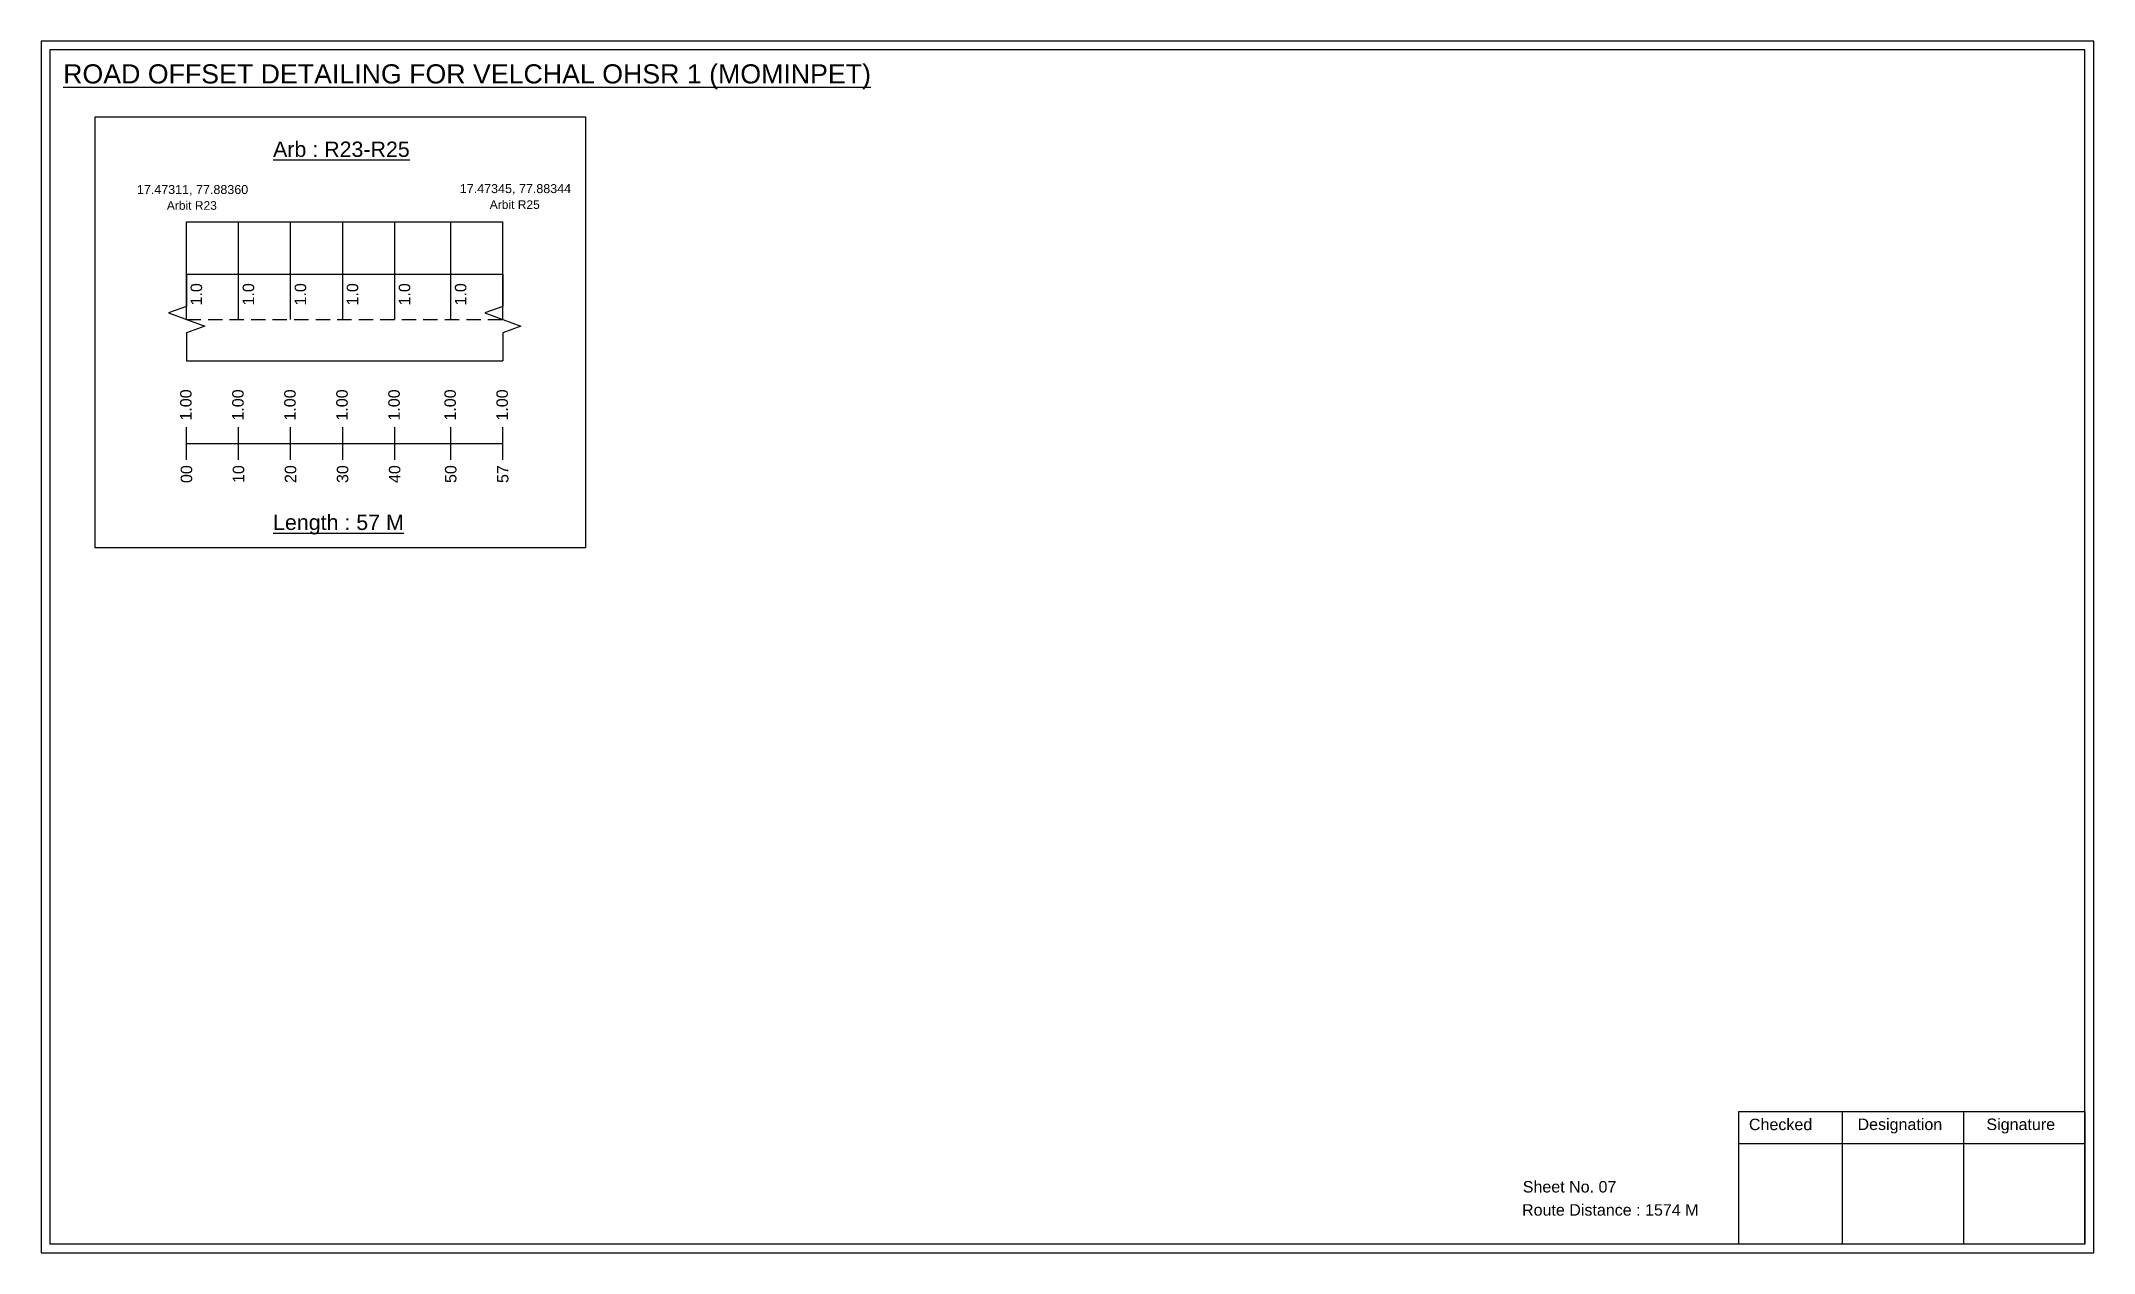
# Model space of a CAD drawing. Header units: inches. Extents: x 1000 to 5772, y 113 to 3122.
# Drawn here: x 5236 to 5772, y 1100 to 1417 of the extents above; entities that cross this region are included whole.
import ezdxf

# ---------------------------------------------------------------- set-up
doc = ezdxf.new("R2010")
doc.units = ezdxf.units.IN
doc.header["$MEASUREMENT"] = 0
doc.linetypes.add('DASHED2', pattern=[0.375, 0.25, -0.125])
doc.layers.add('PDF_Geometry', color=7, linetype='Continuous')
doc.layers.add('PDF_Text', color=5, linetype='Continuous')
doc.styles.add('PDF Arial', font='arial.ttf')
doc.styles.get("Standard").update_dxf_attribs({"font": 'arial.ttf'})

msp = doc.modelspace()

# ---------------------------------------------------------------- texts
at = {"color": 242, "true_color": 0xcd2027}
for s, height, p in [('%%UROAD OFFSET DETAILING FOR VELCHAL OHSR 1 (MOMINPET)', 5, (5241.4, 1406.01)), ('%%UArb : R23-R25', 4, (5296.25, 1386.81)), ('%%ULength : 57 M', 4, (5296.25, 1289.31))]:
    msp.add_text(s, height=height, dxfattribs=at).set_placement(p)
at = {"color": 5}
for s, height, p in [('17.47311, 77.88360', 2.34, (5260.67, 1377.12)), ('17.47345, 77.88344', 2.34, (5345.05, 1377.35)), ('Arbit R23', 2.246, (5268.49, 1372.99)), ('Arbit R25', 2.246, (5352.87, 1373.22))]:
    msp.add_text(s, height=height, dxfattribs=at).set_placement(p)
for p in [(5277.7, 1347.98), (5291.3, 1347.98), (5304.9, 1347.98), (5318.5, 1347.98), (5332.1, 1347.98), (5346.76, 1347.98)]:
    msp.add_text('1.0', height=3, rotation=90).set_placement(p)
at = {"color": 217, "true_color": 0x93278f}
for s, p in [('1.00', (5274.96, 1317.9)), ('1.00', (5288.56, 1317.9)), ('1.00', (5302.16, 1317.9)), ('1.00', (5315.76, 1317.9)), ('1.00', (5329.36, 1317.9)), ('1.00', (5344.02, 1317.9)), ('1.00', (5357.62, 1317.9)), ('00', (5275.11, 1301.58)), ('10', (5288.71, 1301.58)), ('20', (5302.31, 1301.58)), ('30', (5315.91, 1301.58)), ('40', (5329.51, 1301.58)), ('50', (5344.17, 1301.58)), ('57', (5357.77, 1301.58))]:
    msp.add_text(s, height=3, rotation=90, dxfattribs=at).set_placement(p)
for s, p in [('Sheet No. 07', (5622.83, 1116.17)), ('Route Distance : 1574 M', (5622.64, 1110.12))]:
    msp.add_text(s, height=3).set_placement(p)
at = {"layer": 'PDF_Text', "color": 7, "attachment_point": 7, "style": 'PDF Arial'}
for s, insert, char_height in [('Checked', (5681.94, 1132.42), 3.001), ('Designation', (5710.31, 1131.59), 3.0006), ('Signature', (5744, 1131.59), 3.001)]:
    msp.add_mtext(s, dxfattribs=dict(at, insert=insert, char_height=char_height))

# ---------------------------------------------------------------- linework, layer by layer
at = {"color": 5}
msp.add_line((5273.64, 1369.84), (5356.29, 1369.84), dxfattribs=at)
for p, q in [((5273.64, 1344.3), (5273.64, 1369.84)), ((5287.24, 1344.3), (5287.24, 1369.84)), ((5300.84, 1344.3), (5300.84, 1369.84)), ((5314.44, 1344.3), (5314.44, 1369.84)), ((5328.04, 1344.3), (5328.04, 1369.84)), ((5342.69, 1344.31), (5342.69, 1369.84)), ((5356.29, 1344.31), (5356.29, 1369.84)), ((5273.64, 1356.19), (5356.29, 1356.19)), ((5273.64, 1333.5), (5356.29, 1333.5))]:
    msp.add_line(p, q)
at = {"linetype": 'DASHED2', "ltscale": 15}
msp.add_line((5273.64, 1344.31), (5356.29, 1344.31), dxfattribs=at)
at = {"color": 217, "true_color": 0x93278f}
for p, q in [((5273.64, 1307.6), (5273.64, 1316.16)), ((5287.24, 1307.6), (5287.24, 1316.16)), ((5300.84, 1307.6), (5300.84, 1316.16)), ((5314.44, 1307.6), (5314.44, 1316.16)), ((5328.04, 1307.6), (5328.04, 1316.16)), ((5342.69, 1307.61), (5342.69, 1316.16)), ((5356.29, 1307.61), (5356.29, 1316.16)), ((5273.64, 1311.87), (5356.29, 1311.88))]:
    msp.add_line(p, q, dxfattribs=at)
msp.add_lwpolyline([(5249.77, 1397.32), (5377.87, 1397.32), (5377.87, 1284.64), (5249.77, 1284.64)], close=True)
at = {"linetype": 'Continuous'}
for points in [[(5273.64, 1356.19), (5273.64, 1347.75), (5268.89, 1346.03), (5278.38, 1342.58), (5273.64, 1340.85), (5273.64, 1333.5)], [(5356.29, 1356.19), (5356.29, 1347.75), (5351.55, 1346.03), (5361.03, 1342.58), (5356.29, 1340.85), (5356.29, 1333.5)]]:
    msp.add_lwpolyline(points, dxfattribs=at)
at = {"layer": 'PDF_Geometry'}
for points in [[(5235.62, 1417.09), (5235.62, 1100.37), (5772.09, 1100.37), (5772.09, 1417.09)], [(5237.95, 1414.76), (5237.95, 1102.79), (5769.67, 1102.79), (5769.67, 1414.76)]]:
    msp.add_lwpolyline(points, close=True, dxfattribs=at)
at = {"layer": 'PDF_Geometry', "color": 242, "true_color": 0xcc1f26}
msp.add_lwpolyline([(5769.67, 1102.7), (5679.33, 1102.7), (5679.33, 1137.31), (5769.67, 1137.31)], close=True, dxfattribs=at)
for points in [[(5706.31, 1137.31), (5706.31, 1102.7)], [(5738.04, 1137.31), (5738.04, 1102.7)], [(5679.33, 1128.94), (5769.67, 1128.94)]]:
    msp.add_lwpolyline(points, dxfattribs=at)

msp.set_redraw_order([(e.dxf.handle, doc.entitydb.next_handle()) for e in msp.query("TEXT MTEXT ATTDEF DIMENSION ARC_DIMENSION")])  # texts and dimensions are drawn at this point

doc.saveas('drawing.dxf')
